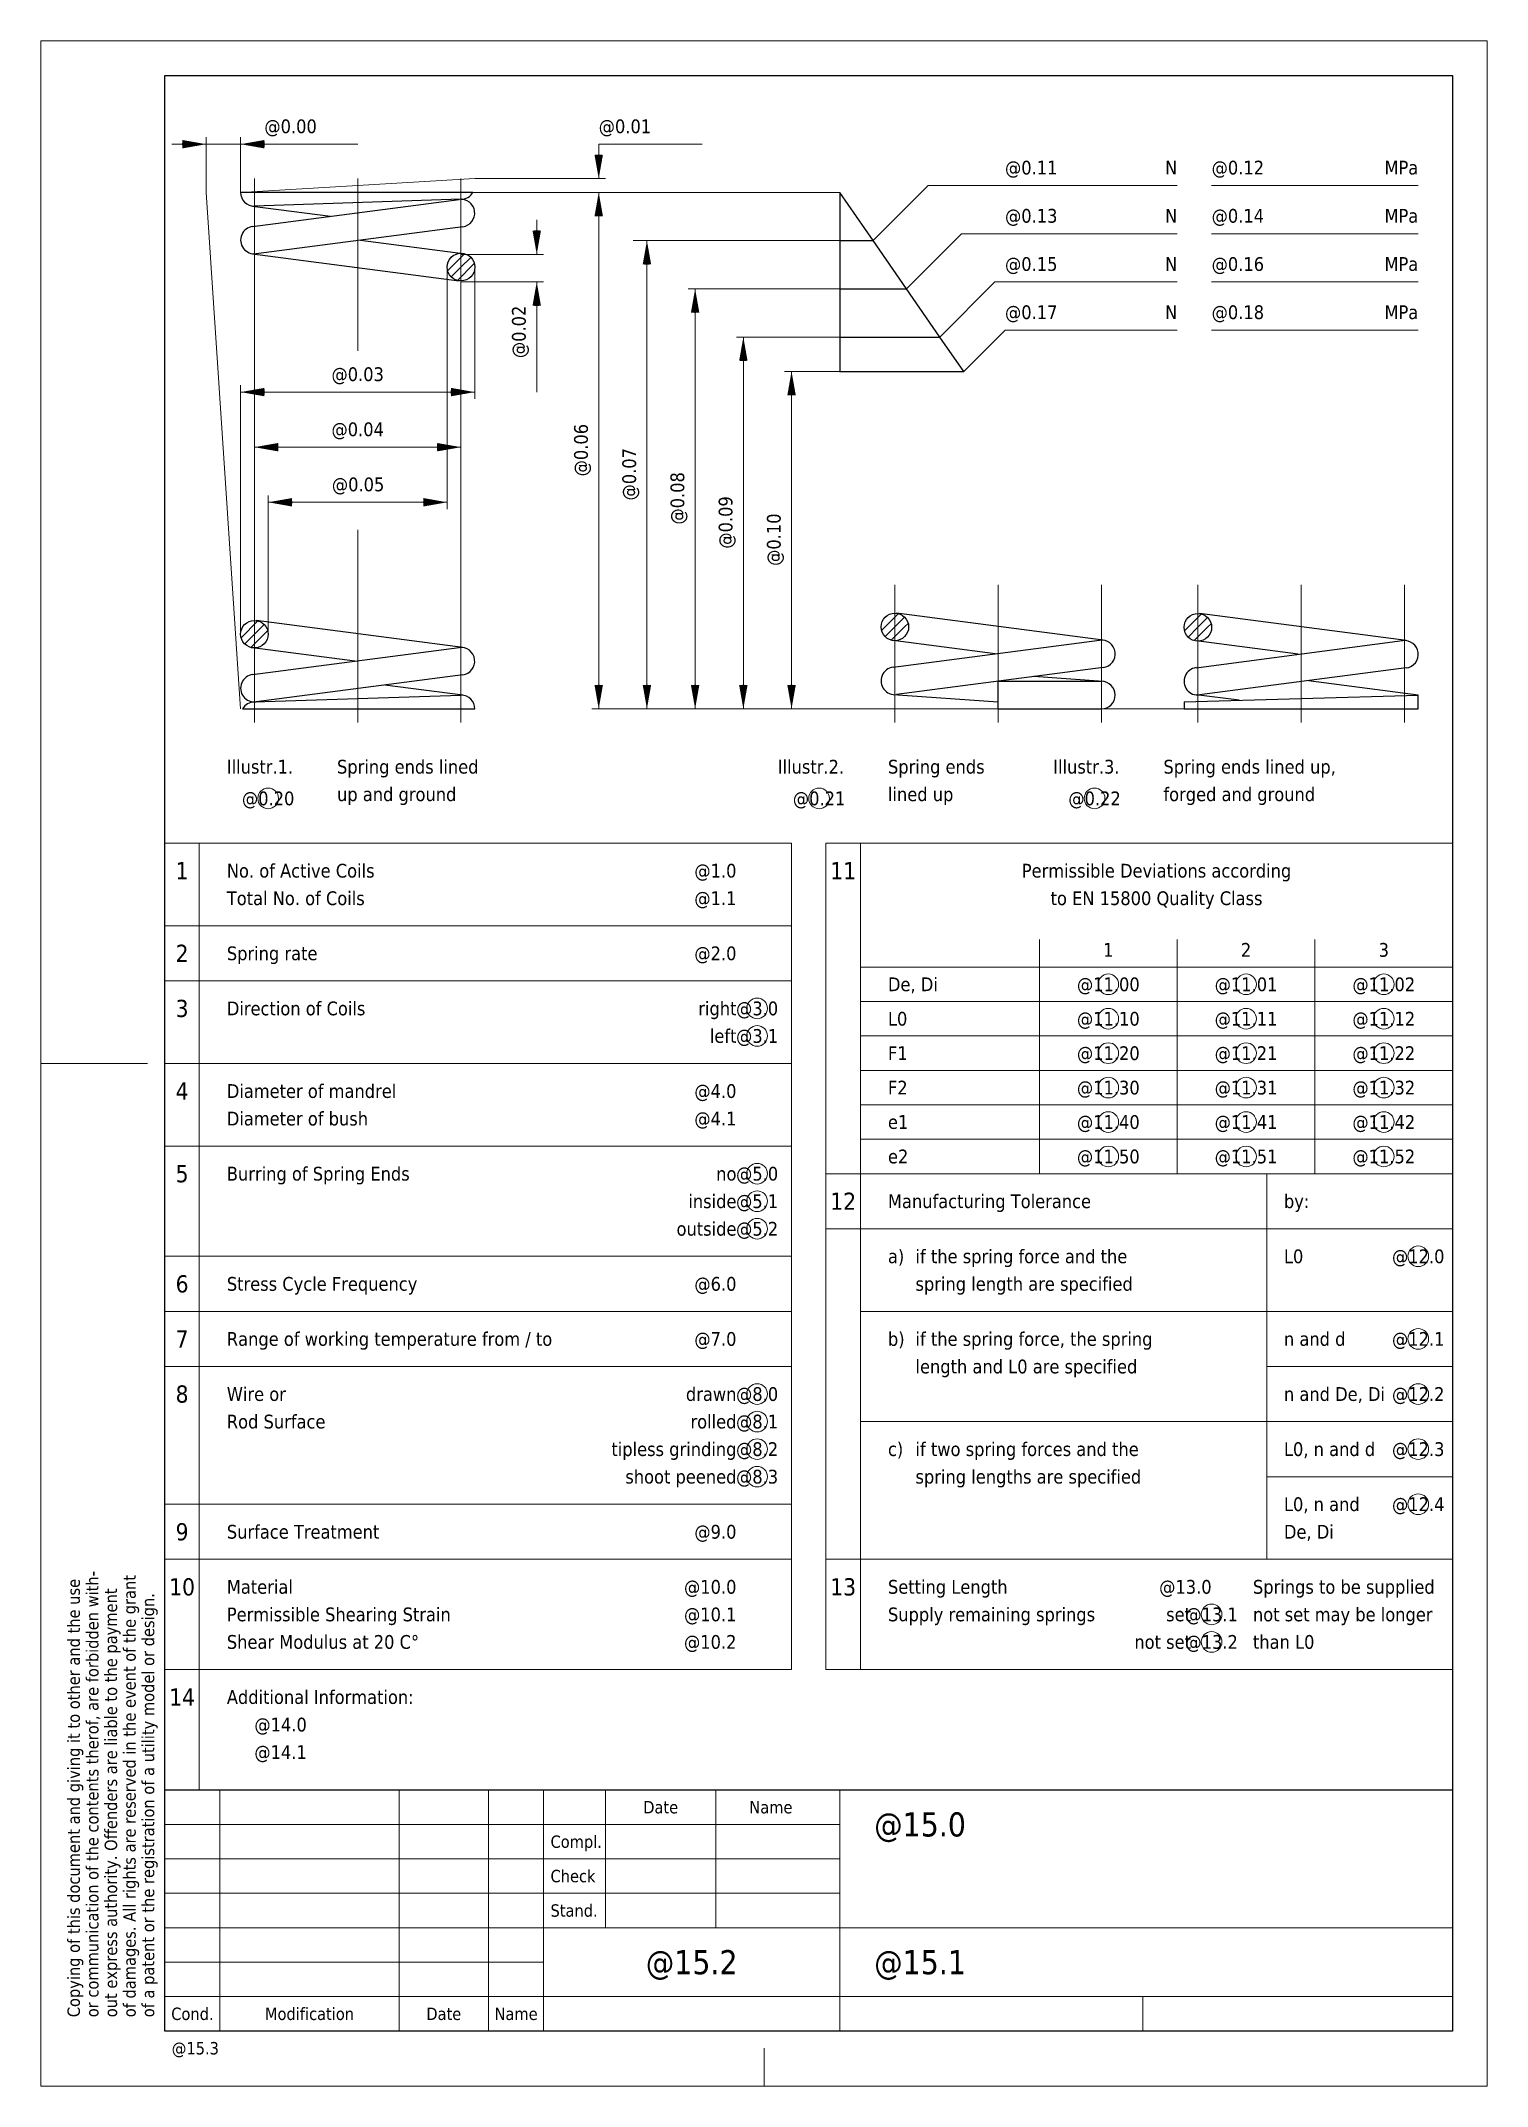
# Model space of a CAD drawing. Header units: millimetres. Extents: x 0 to 210, y 0 to 297.
import ezdxf
from ezdxf.enums import TextEntityAlignment as Align

# ---------------------------------------------------------------- set-up
doc = ezdxf.new("R2010")
doc.units = ezdxf.units.MM
doc.header["$LTSCALE"] = 15
doc.linetypes.add('CENTER2', pattern=[28.575, 19.05, -3.175, 3.175, -3.175])
doc.layers.get('0').update_dxf_attribs({"color": 1, "lineweight": 25, "true_color": 0xff0000})
for name, color, linetype, lineweight, true_color in [('2', 2, 'Continuous', 13, 0xffff00), ('3', 2, 'CENTER2', 9, 0xffff00), ('TEXT-1', 3, 'Continuous', 18, 0x00ff00), ('TEXT-2', 2, 'Continuous', 18, 0xffff00)]:
    doc.layers.add(name, color=color, linetype=linetype, lineweight=lineweight, true_color=true_color)
doc.styles.add('textstyle100', font='')
doc.styles.add('textstyle101', font='')
doc.styles.add('textstyle102', font='')
doc.styles.add('textstyle103', font='')
doc.styles.add('textstyle104', font='')
doc.styles.add('textstyle105', font='')
doc.styles.add('textstyle106', font='')
doc.styles.add('textstyle107', font='')
doc.styles.add('textstyle108', font='')
doc.styles.add('textstyle109', font='')
doc.styles.add('textstyle110', font='')
doc.styles.add('textstyle111', font='')
doc.styles.add('textstyle112', font='')
doc.styles.add('textstyle113', font='')
doc.styles.add('textstyle114', font='')
doc.styles.add('textstyle115', font='')
doc.styles.add('textstyle116', font='')
doc.styles.add('textstyle117', font='')
doc.styles.add('textstyle118', font='')
doc.styles.add('textstyle119', font='')
doc.styles.add('textstyle120', font='')
doc.styles.add('textstyle121', font='')
doc.styles.add('textstyle122', font='')
doc.styles.add('textstyle123', font='')
doc.styles.add('textstyle124', font='')
doc.styles.add('textstyle125', font='')
doc.styles.add('textstyle126', font='')
doc.styles.add('textstyle127', font='')
doc.styles.add('textstyle128', font='')
doc.styles.add('textstyle129', font='')
doc.styles.add('textstyle130', font='')
doc.styles.add('textstyle131', font='')
doc.styles.add('textstyle132', font='')
doc.styles.add('textstyle133', font='')
doc.styles.add('textstyle134', font='')
doc.styles.add('textstyle135', font='')
doc.styles.add('textstyle136', font='')
doc.styles.add('textstyle137', font='')
doc.styles.add('textstyle138', font='')
doc.styles.add('textstyle139', font='')
doc.styles.add('textstyle140', font='')
doc.styles.add('textstyle141', font='')
doc.styles.add('textstyle142', font='')
doc.styles.add('textstyle143', font='')
doc.styles.add('textstyle144', font='')
doc.styles.add('textstyle145', font='')
doc.styles.add('textstyle146', font='')
doc.styles.add('textstyle147', font='')
doc.styles.add('textstyle148', font='')
doc.styles.add('textstyle149', font='')
doc.styles.add('textstyle15', font='tahoma.ttf')
doc.styles.add('textstyle150', font='')
doc.styles.add('textstyle151', font='')
doc.styles.add('textstyle152', font='')
doc.styles.add('textstyle153', font='')
doc.styles.add('textstyle154', font='')
doc.styles.add('textstyle155', font='')
doc.styles.add('textstyle156', font='')
doc.styles.add('textstyle157', font='')
doc.styles.add('textstyle158', font='')
doc.styles.add('textstyle159', font='')
doc.styles.add('textstyle16', font='')
doc.styles.add('textstyle160', font='')
doc.styles.add('textstyle161', font='')
doc.styles.add('textstyle162', font='')
doc.styles.add('textstyle163', font='')
doc.styles.add('textstyle164', font='')
doc.styles.add('textstyle165', font='')
doc.styles.add('textstyle166', font='')
doc.styles.add('textstyle167', font='')
doc.styles.add('textstyle168', font='')
doc.styles.add('textstyle169', font='')
doc.styles.add('textstyle17', font='')
doc.styles.add('textstyle170', font='')
doc.styles.add('textstyle171', font='')
doc.styles.add('textstyle172', font='')
doc.styles.add('textstyle173', font='')
doc.styles.add('textstyle174', font='')
doc.styles.add('textstyle175', font='')
doc.styles.add('textstyle176', font='')
doc.styles.add('textstyle177', font='')
doc.styles.add('textstyle178', font='')
doc.styles.add('textstyle179', font='')
doc.styles.add('textstyle18', font='')
doc.styles.add('textstyle180', font='')
doc.styles.add('textstyle181', font='')
doc.styles.add('textstyle182', font='')
doc.styles.add('textstyle183', font='')
doc.styles.add('textstyle184', font='')
doc.styles.add('textstyle185', font='')
doc.styles.add('textstyle186', font='')
doc.styles.add('textstyle187', font='')
doc.styles.add('textstyle188', font='')
doc.styles.add('textstyle189', font='')
doc.styles.add('textstyle19', font='')
doc.styles.add('textstyle190', font='')
doc.styles.add('textstyle191', font='')
doc.styles.add('textstyle192', font='')
doc.styles.add('textstyle193', font='')
doc.styles.add('textstyle20', font='')
doc.styles.add('textstyle21', font='')
doc.styles.add('textstyle22', font='')
doc.styles.add('textstyle23', font='')
doc.styles.add('textstyle24', font='')
doc.styles.add('textstyle25', font='')
doc.styles.add('textstyle26', font='')
doc.styles.add('textstyle27', font='')
doc.styles.add('textstyle28', font='')
doc.styles.add('textstyle29', font='')
doc.styles.add('textstyle30', font='')
doc.styles.add('textstyle31', font='')
doc.styles.add('textstyle32', font='')
doc.styles.add('textstyle33', font='')
doc.styles.add('textstyle34', font='')
doc.styles.add('textstyle35', font='')
doc.styles.add('textstyle36', font='')
doc.styles.add('textstyle37', font='')
doc.styles.add('textstyle38', font='')
doc.styles.add('textstyle39', font='')
doc.styles.add('textstyle40', font='')
doc.styles.add('textstyle41', font='')
doc.styles.add('textstyle42', font='')
doc.styles.add('textstyle43', font='')
doc.styles.add('textstyle44', font='')
doc.styles.add('textstyle45', font='')
doc.styles.add('textstyle46', font='')
doc.styles.add('textstyle47', font='')
doc.styles.add('textstyle48', font='')
doc.styles.add('textstyle49', font='')
doc.styles.add('textstyle50', font='')
doc.styles.add('textstyle51', font='')
doc.styles.add('textstyle52', font='')
doc.styles.add('textstyle53', font='')
doc.styles.add('textstyle54', font='')
doc.styles.add('textstyle55', font='')
doc.styles.add('textstyle56', font='')
doc.styles.add('textstyle57', font='')
doc.styles.add('textstyle58', font='')
doc.styles.add('textstyle59', font='')
doc.styles.add('textstyle60', font='')
doc.styles.add('textstyle61', font='')
doc.styles.add('textstyle62', font='')
doc.styles.add('textstyle63', font='')
doc.styles.add('textstyle64', font='')
doc.styles.add('textstyle65', font='')
doc.styles.add('textstyle66', font='')
doc.styles.add('textstyle67', font='')
doc.styles.add('textstyle68', font='')
doc.styles.add('textstyle69', font='')
doc.styles.add('textstyle70', font='')
doc.styles.add('textstyle71', font='')
doc.styles.add('textstyle72', font='')
doc.styles.add('textstyle73', font='')
doc.styles.add('textstyle74', font='')
doc.styles.add('textstyle75', font='')
doc.styles.add('textstyle76', font='')
doc.styles.add('textstyle77', font='')
doc.styles.add('textstyle78', font='')
doc.styles.add('textstyle79', font='')
doc.styles.add('textstyle80', font='')
doc.styles.add('textstyle81', font='')
doc.styles.add('textstyle82', font='')
doc.styles.add('textstyle83', font='')
doc.styles.add('textstyle84', font='')
doc.styles.add('textstyle85', font='')
doc.styles.add('textstyle86', font='')
doc.styles.add('textstyle87', font='')
doc.styles.add('textstyle88', font='')
doc.styles.add('textstyle89', font='')
doc.styles.add('textstyle90', font='')
doc.styles.add('textstyle91', font='')
doc.styles.add('textstyle92', font='')
doc.styles.add('textstyle93', font='')
doc.styles.add('textstyle94', font='')
doc.styles.add('textstyle95', font='')
doc.styles.add('textstyle96', font='')
doc.styles.add('textstyle97', font='')
doc.styles.add('textstyle98', font='')
doc.styles.add('textstyle99', font='')
doc.styles.get('textstyle100').set_extended_font_data('Tahoma')
doc.styles.get('textstyle101').set_extended_font_data('Tahoma')
doc.styles.get('textstyle102').set_extended_font_data('Tahoma')
doc.styles.get('textstyle103').set_extended_font_data('Tahoma')
doc.styles.get('textstyle104').set_extended_font_data('Tahoma')
doc.styles.get('textstyle105').set_extended_font_data('Tahoma')
doc.styles.get('textstyle106').set_extended_font_data('Tahoma')
doc.styles.get('textstyle107').set_extended_font_data('Tahoma')
doc.styles.get('textstyle108').set_extended_font_data('Tahoma')
doc.styles.get('textstyle109').set_extended_font_data('Tahoma')
doc.styles.get('textstyle110').set_extended_font_data('Tahoma')
doc.styles.get('textstyle111').set_extended_font_data('Tahoma')
doc.styles.get('textstyle112').set_extended_font_data('Tahoma')
doc.styles.get('textstyle113').set_extended_font_data('Tahoma')
doc.styles.get('textstyle114').set_extended_font_data('Tahoma')
doc.styles.get('textstyle115').set_extended_font_data('Tahoma')
doc.styles.get('textstyle116').set_extended_font_data('Tahoma')
doc.styles.get('textstyle117').set_extended_font_data('Tahoma')
doc.styles.get('textstyle118').set_extended_font_data('Tahoma')
doc.styles.get('textstyle119').set_extended_font_data('Tahoma')
doc.styles.get('textstyle120').set_extended_font_data('Tahoma')
doc.styles.get('textstyle121').set_extended_font_data('Tahoma')
doc.styles.get('textstyle122').set_extended_font_data('Tahoma')
doc.styles.get('textstyle123').set_extended_font_data('Tahoma')
doc.styles.get('textstyle124').set_extended_font_data('Tahoma')
doc.styles.get('textstyle125').set_extended_font_data('Tahoma')
doc.styles.get('textstyle126').set_extended_font_data('Tahoma')
doc.styles.get('textstyle127').set_extended_font_data('Tahoma')
doc.styles.get('textstyle128').set_extended_font_data('Tahoma')
doc.styles.get('textstyle129').set_extended_font_data('Tahoma')
doc.styles.get('textstyle130').set_extended_font_data('Tahoma')
doc.styles.get('textstyle131').set_extended_font_data('Tahoma')
doc.styles.get('textstyle132').set_extended_font_data('Tahoma')
doc.styles.get('textstyle133').set_extended_font_data('Tahoma')
doc.styles.get('textstyle134').set_extended_font_data('Tahoma')
doc.styles.get('textstyle135').set_extended_font_data('Tahoma')
doc.styles.get('textstyle136').set_extended_font_data('Tahoma')
doc.styles.get('textstyle137').set_extended_font_data('Tahoma')
doc.styles.get('textstyle138').set_extended_font_data('Tahoma')
doc.styles.get('textstyle139').set_extended_font_data('Tahoma')
doc.styles.get('textstyle140').set_extended_font_data('Tahoma')
doc.styles.get('textstyle141').set_extended_font_data('Tahoma')
doc.styles.get('textstyle142').set_extended_font_data('Tahoma')
doc.styles.get('textstyle143').set_extended_font_data('Tahoma')
doc.styles.get('textstyle144').set_extended_font_data('Tahoma')
doc.styles.get('textstyle145').set_extended_font_data('Tahoma')
doc.styles.get('textstyle146').set_extended_font_data('Tahoma')
doc.styles.get('textstyle147').set_extended_font_data('Tahoma')
doc.styles.get('textstyle148').set_extended_font_data('Tahoma')
doc.styles.get('textstyle149').set_extended_font_data('Tahoma')
doc.styles.get('textstyle150').set_extended_font_data('Tahoma')
doc.styles.get('textstyle151').set_extended_font_data('Tahoma')
doc.styles.get('textstyle152').set_extended_font_data('Tahoma')
doc.styles.get('textstyle153').set_extended_font_data('Tahoma')
doc.styles.get('textstyle154').set_extended_font_data('Tahoma')
doc.styles.get('textstyle155').set_extended_font_data('Tahoma')
doc.styles.get('textstyle156').set_extended_font_data('Tahoma')
doc.styles.get('textstyle157').set_extended_font_data('Tahoma')
doc.styles.get('textstyle158').set_extended_font_data('Tahoma')
doc.styles.get('textstyle159').set_extended_font_data('Tahoma')
doc.styles.get('textstyle16').set_extended_font_data('Tahoma')
doc.styles.get('textstyle160').set_extended_font_data('Tahoma')
doc.styles.get('textstyle161').set_extended_font_data('Tahoma')
doc.styles.get('textstyle162').set_extended_font_data('Tahoma')
doc.styles.get('textstyle163').set_extended_font_data('Tahoma')
doc.styles.get('textstyle164').set_extended_font_data('Tahoma')
doc.styles.get('textstyle165').set_extended_font_data('Tahoma')
doc.styles.get('textstyle166').set_extended_font_data('Tahoma')
doc.styles.get('textstyle167').set_extended_font_data('Tahoma')
doc.styles.get('textstyle168').set_extended_font_data('Tahoma')
doc.styles.get('textstyle169').set_extended_font_data('Tahoma')
doc.styles.get('textstyle17').set_extended_font_data('Tahoma')
doc.styles.get('textstyle170').set_extended_font_data('Tahoma')
doc.styles.get('textstyle171').set_extended_font_data('Tahoma')
doc.styles.get('textstyle172').set_extended_font_data('Tahoma')
doc.styles.get('textstyle173').set_extended_font_data('Tahoma')
doc.styles.get('textstyle174').set_extended_font_data('Tahoma')
doc.styles.get('textstyle175').set_extended_font_data('Tahoma')
doc.styles.get('textstyle176').set_extended_font_data('Tahoma')
doc.styles.get('textstyle177').set_extended_font_data('Tahoma')
doc.styles.get('textstyle178').set_extended_font_data('Tahoma')
doc.styles.get('textstyle179').set_extended_font_data('Tahoma')
doc.styles.get('textstyle18').set_extended_font_data('Tahoma')
doc.styles.get('textstyle180').set_extended_font_data('Tahoma')
doc.styles.get('textstyle181').set_extended_font_data('Tahoma')
doc.styles.get('textstyle182').set_extended_font_data('Tahoma')
doc.styles.get('textstyle183').set_extended_font_data('Tahoma')
doc.styles.get('textstyle184').set_extended_font_data('Tahoma')
doc.styles.get('textstyle185').set_extended_font_data('Tahoma')
doc.styles.get('textstyle186').set_extended_font_data('Tahoma')
doc.styles.get('textstyle187').set_extended_font_data('Tahoma')
doc.styles.get('textstyle188').set_extended_font_data('Tahoma')
doc.styles.get('textstyle189').set_extended_font_data('Tahoma')
doc.styles.get('textstyle19').set_extended_font_data('Tahoma')
doc.styles.get('textstyle190').set_extended_font_data('Tahoma')
doc.styles.get('textstyle191').set_extended_font_data('Tahoma')
doc.styles.get('textstyle192').set_extended_font_data('Tahoma')
doc.styles.get('textstyle193').set_extended_font_data('Tahoma')
doc.styles.get('textstyle20').set_extended_font_data('Tahoma')
doc.styles.get('textstyle21').set_extended_font_data('Tahoma')
doc.styles.get('textstyle22').set_extended_font_data('Tahoma')
doc.styles.get('textstyle23').set_extended_font_data('Tahoma')
doc.styles.get('textstyle24').set_extended_font_data('Tahoma')
doc.styles.get('textstyle25').set_extended_font_data('Tahoma')
doc.styles.get('textstyle26').set_extended_font_data('Tahoma')
doc.styles.get('textstyle27').set_extended_font_data('Tahoma')
doc.styles.get('textstyle28').set_extended_font_data('Tahoma')
doc.styles.get('textstyle29').set_extended_font_data('Tahoma')
doc.styles.get('textstyle30').set_extended_font_data('Tahoma')
doc.styles.get('textstyle31').set_extended_font_data('Tahoma')
doc.styles.get('textstyle32').set_extended_font_data('Tahoma')
doc.styles.get('textstyle33').set_extended_font_data('Tahoma')
doc.styles.get('textstyle34').set_extended_font_data('Tahoma')
doc.styles.get('textstyle35').set_extended_font_data('Tahoma')
doc.styles.get('textstyle36').set_extended_font_data('Tahoma')
doc.styles.get('textstyle37').set_extended_font_data('Tahoma')
doc.styles.get('textstyle38').set_extended_font_data('Tahoma')
doc.styles.get('textstyle39').set_extended_font_data('Tahoma')
doc.styles.get('textstyle40').set_extended_font_data('Tahoma')
doc.styles.get('textstyle41').set_extended_font_data('Tahoma')
doc.styles.get('textstyle42').set_extended_font_data('Tahoma')
doc.styles.get('textstyle43').set_extended_font_data('Tahoma')
doc.styles.get('textstyle44').set_extended_font_data('Tahoma')
doc.styles.get('textstyle45').set_extended_font_data('Tahoma')
doc.styles.get('textstyle46').set_extended_font_data('Tahoma')
doc.styles.get('textstyle47').set_extended_font_data('Tahoma')
doc.styles.get('textstyle48').set_extended_font_data('Tahoma')
doc.styles.get('textstyle49').set_extended_font_data('Tahoma')
doc.styles.get('textstyle50').set_extended_font_data('Tahoma')
doc.styles.get('textstyle51').set_extended_font_data('Tahoma')
doc.styles.get('textstyle52').set_extended_font_data('Tahoma')
doc.styles.get('textstyle53').set_extended_font_data('Tahoma')
doc.styles.get('textstyle54').set_extended_font_data('Tahoma')
doc.styles.get('textstyle55').set_extended_font_data('Tahoma')
doc.styles.get('textstyle56').set_extended_font_data('Tahoma')
doc.styles.get('textstyle57').set_extended_font_data('Tahoma')
doc.styles.get('textstyle58').set_extended_font_data('Tahoma')
doc.styles.get('textstyle59').set_extended_font_data('Tahoma')
doc.styles.get('textstyle60').set_extended_font_data('Tahoma')
doc.styles.get('textstyle61').set_extended_font_data('Tahoma')
doc.styles.get('textstyle62').set_extended_font_data('Tahoma')
doc.styles.get('textstyle63').set_extended_font_data('Tahoma')
doc.styles.get('textstyle64').set_extended_font_data('Tahoma')
doc.styles.get('textstyle65').set_extended_font_data('Tahoma')
doc.styles.get('textstyle66').set_extended_font_data('Tahoma')
doc.styles.get('textstyle67').set_extended_font_data('Tahoma')
doc.styles.get('textstyle68').set_extended_font_data('Tahoma')
doc.styles.get('textstyle69').set_extended_font_data('Tahoma')
doc.styles.get('textstyle70').set_extended_font_data('Tahoma')
doc.styles.get('textstyle71').set_extended_font_data('Tahoma')
doc.styles.get('textstyle72').set_extended_font_data('Tahoma')
doc.styles.get('textstyle73').set_extended_font_data('Tahoma')
doc.styles.get('textstyle74').set_extended_font_data('Tahoma')
doc.styles.get('textstyle75').set_extended_font_data('Tahoma')
doc.styles.get('textstyle76').set_extended_font_data('Tahoma')
doc.styles.get('textstyle77').set_extended_font_data('Tahoma')
doc.styles.get('textstyle78').set_extended_font_data('Tahoma')
doc.styles.get('textstyle79').set_extended_font_data('Tahoma')
doc.styles.get('textstyle80').set_extended_font_data('Tahoma')
doc.styles.get('textstyle81').set_extended_font_data('Tahoma')
doc.styles.get('textstyle82').set_extended_font_data('Tahoma')
doc.styles.get('textstyle83').set_extended_font_data('Tahoma')
doc.styles.get('textstyle84').set_extended_font_data('Tahoma')
doc.styles.get('textstyle85').set_extended_font_data('Tahoma')
doc.styles.get('textstyle86').set_extended_font_data('Tahoma')
doc.styles.get('textstyle87').set_extended_font_data('Tahoma')
doc.styles.get('textstyle88').set_extended_font_data('Tahoma')
doc.styles.get('textstyle89').set_extended_font_data('Tahoma')
doc.styles.get('textstyle90').set_extended_font_data('Tahoma')
doc.styles.get('textstyle91').set_extended_font_data('Tahoma')
doc.styles.get('textstyle92').set_extended_font_data('Tahoma')
doc.styles.get('textstyle93').set_extended_font_data('Tahoma')
doc.styles.get('textstyle94').set_extended_font_data('Tahoma')
doc.styles.get('textstyle95').set_extended_font_data('Tahoma')
doc.styles.get('textstyle96').set_extended_font_data('Tahoma')
doc.styles.get('textstyle97').set_extended_font_data('Tahoma')
doc.styles.get('textstyle98').set_extended_font_data('Tahoma')
doc.styles.get('textstyle99').set_extended_font_data('Tahoma')

msp = doc.modelspace()

# ---------------------------------------------------------------- texts
at = {"layer": 'TEXT-1'}
for s, style, p in [('@0.00', 'textstyle100', (32.45, 283)), ('@0.01', 'textstyle101', (81, 283)), ('@0.11', 'textstyle105', (140, 277)), ('@0.12', 'textstyle117', (170, 277)), ('@0.13', 'textstyle104', (140, 270)), ('@0.14', 'textstyle116', (170, 270)), ('@0.15', 'textstyle103', (140, 263)), ('@0.16', 'textstyle115', (170, 263)), ('@0.17', 'textstyle102', (140, 256)), ('@0.18', 'textstyle114', (170, 256))]:
    msp.add_text(s, height=2, dxfattribs=dict(at, style=style)).set_placement(p, align=Align.BOTTOM_LEFT)
for s, style, p in [('N', 'textstyle106', (165, 277)), ('MPa', 'textstyle110', (200, 277)), ('N', 'textstyle107', (165, 270)), ('MPa', 'textstyle111', (200, 270)), ('N', 'textstyle108', (165, 263)), ('MPa', 'textstyle112', (200, 263)), ('N', 'textstyle109', (165, 256)), ('MPa', 'textstyle113', (200, 256))]:
    msp.add_text(s, height=2, dxfattribs=dict(at, style=style)).set_placement(p, align=Align.BOTTOM_RIGHT)
at = {"layer": 'TEXT-1', "style": 'textstyle96'}
msp.add_text('@0.02', height=2, rotation=90, dxfattribs=at).set_placement((71, 258.55), align=Align.BOTTOM_RIGHT)
at = {"layer": 'TEXT-1'}
for s, style, p in [('@0.03', 'textstyle97', (46, 247)), ('@0.04', 'textstyle98', (46, 239)), ('@0.05', 'textstyle99', (46.06, 231))]:
    msp.add_text(s, height=2, dxfattribs=dict(at, style=style)).set_placement(p, align=Align.BOTTOM_CENTER)
for s, style, p in [('@0.06', 'textstyle122', (80.02, 237.57)), ('@0.07', 'textstyle118', (87.02, 234.07)), ('@0.08', 'textstyle119', (94.02, 230.57)), ('@0.09', 'textstyle120', (101.02, 227.07)), ('@0.10', 'textstyle121', (108.02, 224.57))]:
    msp.add_text(s, height=2, rotation=90, dxfattribs=dict(at, style=style)).set_placement(p, align=Align.BOTTOM_CENTER)
for s, height, style, p in [('@0.20', 2, 'textstyle138', (33, 187)), ('@0.21', 2, 'textstyle157', (113, 187)), ('@0.22', 2, 'textstyle158', (153, 187)), ('1', 2.5, 'textstyle177', (20.5, 176.5)), ('11', 2.5, 'textstyle186', (116.5, 176.5)), ('2', 2.5, 'textstyle176', (20.5, 164.5)), ('@11.00', 2, 'textstyle139', (155, 160)), ('@11.01', 2, 'textstyle140', (175, 160)), ('@11.02', 2, 'textstyle141', (195, 160)), ('3', 2.5, 'textstyle178', (20.5, 156.5)), ('@3.0', 2, 'textstyle168', (104, 156.5)), ('@11.10', 2, 'textstyle142', (155, 155)), ('@11.11', 2, 'textstyle143', (175, 155)), ('@11.12', 2, 'textstyle144', (195, 155)), ('@3.1', 2, 'textstyle167', (104, 152.5)), ('@11.20', 2, 'textstyle145', (155, 150)), ('@11.21', 2, 'textstyle146', (175, 150)), ('@11.22', 2, 'textstyle147', (195, 150)), ('4', 2.5, 'textstyle180', (20.5, 144.5)), ('@11.30', 2, 'textstyle148', (155, 145)), ('@11.31', 2, 'textstyle149', (175, 145)), ('@11.32', 2, 'textstyle150', (195, 145)), ('@11.40', 2, 'textstyle151', (155, 140)), ('@11.41', 2, 'textstyle152', (175, 140)), ('@11.42', 2, 'textstyle153', (195, 140)), ('5', 2.5, 'textstyle179', (20.5, 132.5)), ('@11.50', 2, 'textstyle154', (155, 135)), ('@11.51', 2, 'textstyle155', (175, 135)), ('@11.52', 2, 'textstyle156', (195, 135)), ('@5.0', 2, 'textstyle169', (104, 132.5)), ('@5.1', 2, 'textstyle170', (104, 128.5)), ('12', 2.5, 'textstyle187', (116.5, 128.5)), ('@5.2', 2, 'textstyle171', (104, 124.5)), ('@12.0', 2, 'textstyle159', (200, 120.5)), ('6', 2.5, 'textstyle181', (20.5, 116.5)), ('7', 2.5, 'textstyle182', (20.5, 108.5)), ('@12.1', 2, 'textstyle160', (200, 108.5)), ('8', 2.5, 'textstyle183', (20.5, 100.5)), ('@8.0', 2, 'textstyle172', (104, 100.5)), ('@12.2', 2, 'textstyle161', (200, 100.5)), ('@8.1', 2, 'textstyle173', (104, 96.5)), ('@8.2', 2, 'textstyle174', (104, 92.5)), ('@12.3', 2, 'textstyle162', (200, 92.5)), ('@8.3', 2, 'textstyle175', (104, 88.5)), ('@12.4', 2, 'textstyle163', (200, 84.5)), ('9', 2.5, 'textstyle184', (20.5, 80.5)), ('10', 2.5, 'textstyle185', (20.5, 72.5)), ('13', 2.5, 'textstyle188', (116.5, 72.5)), ('@13.1', 2, 'textstyle164', (170, 68.5)), ('@13.2', 2, 'textstyle166', (170, 64.5)), ('14', 2.5, 'textstyle189', (20.5, 56.5)), ('Date', 1.8, 'textstyle128', (90, 40.5)), ('Name', 1.8, 'textstyle129', (106, 40.5)), ('@15.2', 3.5, 'textstyle40', (94.5, 18)), ('Cond.', 1.8, 'textstyle123', (22, 10.5)), ('Modification', 1.8, 'textstyle125', (39, 10.5)), ('Date', 1.8, 'textstyle126', (58.5, 10.5)), ('Name', 1.8, 'textstyle127', (69, 10.5))]:
    msp.add_text(s, height=height, dxfattribs=dict(at, style=style)).set_placement(p, align=Align.MIDDLE_CENTER)
for s, style, p in [('@1.0', 'textstyle25', (101, 176.5)), ('@1.1', 'textstyle26', (101, 172.5)), ('@2.0', 'textstyle33', (101, 164.5)), ('@4.0', 'textstyle27', (101, 144.5)), ('@4.1', 'textstyle34', (101, 140.5)), ('@6.0', 'textstyle28', (101, 116.5)), ('@7.0', 'textstyle29', (101, 108.5)), ('@9.0', 'textstyle30', (101, 80.5)), ('@10.0', 'textstyle35', (101, 72.5)), ('@13.0', 'textstyle165', (170, 72.5)), ('@10.1', 'textstyle31', (101, 68.5)), ('@10.2', 'textstyle32', (101, 64.5))]:
    msp.add_text(s, height=2, dxfattribs=dict(at, style=style)).set_placement(p, align=Align.MIDDLE_RIGHT)
for s, style, p in [('or communication of the contents therof, are forbidden with-', 'textstyle134', (8.9, 10)), ('Copying of this document and giving it to other and the use', 'textstyle133', (6.2, 10)), ('out express authority. Offenders are liable to the payment', 'textstyle135', (11.6, 10)), ('of damages. All rights are reserved in the event of the grant', 'textstyle136', (14.3, 10)), ('of a patent or the registration of a utility model or design.', 'textstyle137', (17, 10))]:
    msp.add_text(s, height=1.8, rotation=90, dxfattribs=dict(at, style=style)).set_placement(p, align=Align.BOTTOM_LEFT)
for s, height, style, p in [('@14.0', 2, 'textstyle36', (31, 52.5)), ('@14.1', 2, 'textstyle37', (31, 48.5)), ('Compl.', 1.8, 'textstyle130', (74, 35.5)), ('Check', 1.8, 'textstyle131', (74, 30.5)), ('Stand.', 1.8, 'textstyle132', (74, 25.5)), ('@15.1', 3.5, 'textstyle39', (121, 18)), ('@15.3', 1.8, 'textstyle124', (19, 5.5))]:
    msp.add_text(s, height=height, dxfattribs=dict(at, style=style)).set_placement(p, align=Align.MIDDLE_LEFT)
at = {"layer": 'TEXT-1', "ltscale": 3, "style": 'textstyle38'}
msp.add_text('@15.0', height=3.5, dxfattribs=at).set_placement((121, 38), align=Align.MIDDLE_LEFT)
at = {"layer": 'TEXT-2'}
for s, style, p in [('Illustr.1.', 'textstyle15', (27, 190)), ('Spring ends lined', 'textstyle16', (43, 190)), ('Illustr.2.', 'textstyle18', (107, 190)), ('Spring ends', 'textstyle19', (123, 190)), ('Illustr.3.', 'textstyle21', (147, 190)), ('Spring ends lined up, ', 'textstyle22', (163, 190)), ('up and ground', 'textstyle17', (43, 186)), ('lined up', 'textstyle20', (123, 186)), ('forged and ground', 'textstyle23', (163, 186))]:
    msp.add_text(s, height=2, dxfattribs=dict(at, style=style)).set_placement(p, align=Align.BOTTOM_LEFT)
for s, style, p in [('No. of Active Coils', 'textstyle24', (27, 176.5)), ('Total No. of Coils', 'textstyle41', (27, 172.5)), ('Spring rate', 'textstyle61', (27, 164.5)), ('De, Di', 'textstyle66', (123, 160)), ('Direction of Coils', 'textstyle42', (27, 156.5)), ('L0', 'textstyle67', (123, 155)), ('F1', 'textstyle68', (123, 150)), ('Diameter of mandrel', 'textstyle49', (27, 144.5)), ('F2', 'textstyle69', (123, 145)), ('Diameter of bush', 'textstyle62', (27, 140.5)), ('e1', 'textstyle70', (123, 140)), ('e2', 'textstyle71', (123, 135)), ('Burring of Spring Ends', 'textstyle45', (27, 132.5)), ('Manufacturing Tolerance', 'textstyle72', (123, 128.5)), ('by:', 'textstyle73', (180.5, 128.5)), ('a)', 'textstyle74', (123, 120.5)), ('if the spring force and the', 'textstyle75', (127, 120.5)), ('L0', 'textstyle83', (180.5, 120.5)), ('Stress Cycle Frequency', 'textstyle50', (27, 116.5)), ('spring length are specified', 'textstyle76', (127, 116.5)), ('Range of working temperature from / to', 'textstyle51', (27, 108.5)), ('b)', 'textstyle77', (123, 108.5)), ('if the spring force, the spring', 'textstyle78', (127, 108.5)), ('n and d', 'textstyle84', (180.5, 108.5)), ('length and L0 are specified', 'textstyle79', (127, 104.5)), ('Wire or', 'textstyle52', (27, 100.5)), ('n and De, Di', 'textstyle85', (180.5, 100.5)), ('Rod Surface', 'textstyle54', (27, 96.5)), ('c)', 'textstyle81', (123, 92.5)), ('if two spring forces and the', 'textstyle80', (127, 92.5)), ('L0, n and d', 'textstyle86', (180.5, 92.5)), ('spring lengths are specified', 'textstyle82', (127, 88.5)), ('L0, n and', 'textstyle87', (180.5, 84.5)), ('Surface Treatment', 'textstyle58', (27, 80.5)), ('De, Di', 'textstyle88', (180.5, 80.5)), ('Material', 'textstyle193', (27, 72.5)), ('Setting Length', 'textstyle89', (123, 72.5)), ('Springs to be supplied', 'textstyle93', (176, 72.5)), ('Permissible Shearing Strain', 'textstyle59', (27, 68.5)), ('Supply remaining springs', 'textstyle90', (123, 68.5)), ('not set may be longer', 'textstyle94', (176, 68.5)), ('Shear Modulus at 20 C%%d', 'textstyle60', (27, 64.5)), ('than L0', 'textstyle95', (176, 64.5)), ('Additional Information:', 'textstyle63', (27, 56.5))]:
    msp.add_text(s, height=2, dxfattribs=dict(at, style=style)).set_placement(p, align=Align.MIDDLE_LEFT)
for s, style, p in [('Permissible Deviations according', 'textstyle64', (162, 176.5)), ('to EN 15800 Quality Class', 'textstyle65', (162, 172.5)), ('1', 'textstyle190', (155, 165)), ('2', 'textstyle191', (175, 165)), ('3', 'textstyle192', (195, 165))]:
    msp.add_text(s, height=2, dxfattribs=dict(at, style=style)).set_placement(p, align=Align.MIDDLE_CENTER)
for s, style, p in [('right', 'textstyle43', (101, 156.5)), ('left', 'textstyle44', (101, 152.5)), ('no', 'textstyle46', (101, 132.5)), ('inside', 'textstyle47', (101, 128.5)), ('outside', 'textstyle48', (101, 124.5)), ('drawn', 'textstyle53', (101, 100.5)), ('rolled', 'textstyle55', (101, 96.5)), ('tipless grinding', 'textstyle56', (101, 92.5)), ('shoot peened', 'textstyle57', (101, 88.5)), ('set', 'textstyle91', (167, 68.5)), ('not set', 'textstyle92', (167, 64.5))]:
    msp.add_text(s, height=2, dxfattribs=dict(at, style=style)).set_placement(p, align=Align.MIDDLE_RIGHT)

# ---------------------------------------------------------------- linework, layer by layer
for p, q in [((18, 43), (18, 292)), ((18, 292), (205, 292)), ((205, 292), (205, 43)), ((62.73, 275), (29, 275)), ((30.74, 270.06), (60.74, 273.98)), ((61, 274), (31, 273)), ((120.85, 268), (116, 275)), ((116, 275), (116, 268)), ((30.74, 273.02), (42.05, 271.54)), ((61.26, 270.02), (31.26, 266.09)), ((46.43, 268.08), (61.26, 266.14)), ((116, 268), (116, 261)), ((116, 268), (120.85, 268)), ((125.69, 261), (120.85, 268)), ((30.74, 266.09), (60.74, 262.17)), ((116, 261), (116, 254)), ((116, 261), (125.7, 261)), ((130.54, 254), (125.69, 261)), ((116, 254), (116, 249)), ((116, 254), (130.54, 254)), ((134, 249), (130.54, 254)), ((116, 249), (134, 249)), ((154.26, 209.96), (124.26, 213.88)), ((61.26, 208.91), (31.26, 212.83)), ((198.26, 209.91), (168.26, 213.83)), ((30.74, 204.98), (60.74, 208.91)), ((45.57, 206.92), (30.74, 208.86)), ((123.74, 206.04), (153.74, 209.96)), ((138.57, 207.98), (123.74, 209.92)), ((167.74, 205.98), (197.74, 209.91)), ((182.57, 207.92), (167.74, 209.86)), ((61.26, 204.94), (31.26, 201.02)), ((154.26, 205.99), (124.26, 202.07)), ((198.26, 205.94), (168.26, 202.02)), ((31, 201), (61, 202)), ((61.26, 201.98), (49.95, 203.46)), ((123.74, 202.07), (139, 201.03)), ((139, 200), (139, 204)), ((139, 204), (154, 204)), ((154.26, 203.98), (144.16, 204.68)), ((166, 201), (200, 202)), ((174.01, 201.24), (167.74, 202.02)), ((200, 202), (184.07, 204.08)), ((200, 200), (200, 202)), ((29.27, 200), (63, 200)), ((139, 200), (154, 200)), ((166, 201), (166, 200)), ((166, 200), (200, 200)), ((205, 46), (205, 8)), ((18, 8), (18, 43)), ((18, 43), (205, 43)), ((205, 8), (18, 8))]:
    msp.add_line(p, q)
for centre in [(61, 264.16), (124, 211.9), (168, 211.84), (31, 210.84)]:
    msp.add_circle(centre, 2)
for centre, start, end in [((31, 275), 180, 270), ((61, 272), 277.4485, 97.4485), ((61, 276), 270, 330), ((31, 268.08), 97.4485, 277.4485), ((61, 206.92), 277.4485, 97.4485), ((154, 207.98), 277.4485, 97.4485), ((198, 207.92), 277.4485, 97.4485), ((31, 203), 97.4485, 277.4485), ((124, 204.06), 97.4485, 277.4485), ((168, 204), 97.4485, 277.4485), ((61, 200), 0, 90), ((154, 202), 270, 90), ((31, 199), 90, 150)]:
    msp.add_arc(centre, 2, start, end)
at = {"layer": '2'}
for p, q in [((0, 0), (0, 297)), ((0, 297), (210, 297)), ((210, 297), (210, 0)), ((24, 275), (24, 283)), ((29, 275), (29, 283)), ((24, 282), (19, 282)), ((29, 282), (20.5, 282)), ((29, 282), (46, 282)), ((29, 282), (32.5, 282)), ((81, 277), (81, 282)), ((81, 282), (96, 282)), ((81, 277), (81, 280.5)), ((29, 275), (63, 277)), ((63, 277), (82, 277)), ((29, 200), (24, 275)), ((62.73, 275), (116, 275)), ((81, 200), (81, 275)), ((120.85, 268), (128.85, 276)), ((128.85, 276), (165, 276)), ((170, 276), (200, 276)), ((72, 266), (72, 271)), ((72, 266), (72, 269.5)), ((86, 268), (116, 268)), ((88, 200), (88, 268)), ((125.69, 261), (133.69, 269)), ((133.69, 269), (165, 269)), ((170, 269), (200, 269)), ((61.52, 266.09), (59.59, 264.16)), ((62.93, 264.67), (60.48, 262.22)), ((61, 266), (73, 266)), ((62.41, 265.57), (61, 264.16)), ((59, 264), (59, 229)), ((59.59, 264.16), (59.07, 263.64)), ((61, 264.16), (59.59, 262.74)), ((61, 262), (73, 262)), ((63, 264), (63, 245)), ((72, 262), (72, 246)), ((72, 262), (72, 258.5)), ((130.54, 254), (138.54, 262)), ((138.54, 262), (165, 262)), ((170, 262), (200, 262)), ((94, 261), (116, 261)), ((95, 200), (95, 261)), ((101, 254), (116, 254)), ((102, 200), (102, 254)), ((134, 249), (140, 255)), ((140, 255), (165, 255)), ((170, 255), (200, 255)), ((29, 211), (29, 247)), ((108, 249), (116, 249)), ((109, 200), (109, 249)), ((29, 246), (63, 246)), ((29, 246), (32.5, 246)), ((63, 246), (59.5, 246)), ((31, 238), (61, 238)), ((31, 238), (34.5, 238)), ((61, 238), (57.5, 238)), ((33, 211), (33, 231)), ((33, 230), (59, 230)), ((33, 230), (36.5, 230)), ((59, 230), (55.5, 230)), ((29.07, 210.33), (31.52, 212.78)), ((31, 210.84), (32.41, 212.26)), ((32.41, 210.84), (32.93, 211.36)), ((122.07, 211.38), (124.52, 213.83)), ((122.59, 210.49), (124, 211.9)), ((123.48, 209.97), (125.41, 211.9)), ((124, 211.9), (125.41, 213.31)), ((125.41, 211.9), (125.93, 212.42)), ((166.07, 211.33), (168.52, 213.78)), ((166.59, 210.43), (168, 211.84)), ((167.48, 209.91), (169.41, 211.84)), ((168, 211.84), (169.41, 213.26)), ((169.41, 211.84), (169.93, 212.36)), ((29.59, 209.43), (31, 210.84)), ((30.48, 208.91), (32.41, 210.84)), ((88, 200), (88, 203.5)), ((80, 200), (139, 200)), ((154, 200), (166, 200)), ((18, 180.5), (23, 180.5)), ((23, 180.5), (109, 180.5)), ((23, 168.5), (23, 180.5)), ((109, 168.5), (109, 180.5)), ((114, 180.5), (119, 180.5)), ((114, 132.5), (114, 180.5)), ((119, 180.5), (205, 180.5)), ((119, 162.5), (119, 180.5)), ((18, 168.5), (23, 168.5)), ((23, 160.5), (23, 168.5)), ((23, 168.5), (109, 168.5)), ((109, 160.5), (109, 168.5)), ((145, 162.5), (145, 166.5)), ((165, 162.5), (165, 166.5)), ((185, 162.5), (185, 166.5)), ((18, 160.5), (23, 160.5)), ((23, 148.5), (23, 160.5)), ((23, 160.5), (109, 160.5)), ((109, 148.5), (109, 160.5)), ((119, 162.5), (123, 162.5)), ((119, 157.5), (119, 162.5)), ((123, 162.5), (142, 162.5)), ((142, 162.5), (163, 162.5)), ((145, 157.5), (145, 162.5)), ((163, 162.5), (184, 162.5)), ((165, 157.5), (165, 162.5)), ((184, 162.5), (205, 162.5)), ((185, 157.5), (185, 162.5)), ((119, 152.5), (119, 157.5)), ((119, 157.5), (123, 157.5)), ((123, 157.5), (142, 157.5)), ((142, 157.5), (163, 157.5)), ((145, 152.5), (145, 157.5)), ((163, 157.5), (184, 157.5)), ((165, 152.5), (165, 157.5)), ((184, 157.5), (205, 157.5)), ((185, 152.5), (185, 157.5)), ((119, 147.5), (119, 152.5)), ((119, 152.5), (123, 152.5)), ((123, 152.5), (142, 152.5)), ((142, 152.5), (163, 152.5)), ((145, 147.5), (145, 152.5)), ((163, 152.5), (184, 152.5)), ((165, 147.5), (165, 152.5)), ((184, 152.5), (205, 152.5)), ((185, 147.5), (185, 152.5)), ((0, 148.5), (15.5, 148.5)), ((18, 148.5), (23, 148.5)), ((23, 136.5), (23, 148.5)), ((23, 148.5), (109, 148.5)), ((109, 136.5), (109, 148.5)), ((119, 142.5), (119, 147.5)), ((119, 147.5), (123, 147.5)), ((123, 147.5), (142, 147.5)), ((142, 147.5), (163, 147.5)), ((145, 142.5), (145, 147.5)), ((163, 147.5), (184, 147.5)), ((165, 142.5), (165, 147.5)), ((184, 147.5), (205, 147.5)), ((185, 142.5), (185, 147.5)), ((119, 137.5), (119, 142.5)), ((119, 142.5), (123, 142.5)), ((123, 142.5), (142, 142.5)), ((142, 142.5), (163, 142.5)), ((145, 137.5), (145, 142.5)), ((163, 142.5), (184, 142.5)), ((165, 137.5), (165, 142.5)), ((184, 142.5), (205, 142.5)), ((185, 137.5), (185, 142.5)), ((119, 132.5), (119, 137.5)), ((119, 137.5), (123, 137.5)), ((123, 137.5), (142, 137.5)), ((142, 137.5), (163, 137.5)), ((145, 132.5), (145, 137.5)), ((163, 137.5), (184, 137.5)), ((165, 132.5), (165, 137.5)), ((184, 137.5), (205, 137.5)), ((185, 132.5), (185, 137.5)), ((18, 136.5), (23, 136.5)), ((23, 120.5), (23, 136.5)), ((23, 136.5), (109, 136.5)), ((109, 120.5), (109, 136.5)), ((114, 132.5), (119, 132.5)), ((114, 60.5), (114, 132.5)), ((119, 132.5), (205, 132.5)), ((119, 132.5), (119, 124.5)), ((178, 124.5), (178, 132.5)), ((114, 124.5), (119, 124.5)), ((119, 124.5), (178, 124.5)), ((119, 124.5), (119, 76.5)), ((178, 124.5), (205, 124.5)), ((178, 112.5), (178, 124.5)), ((18, 120.5), (23, 120.5)), ((23, 120.5), (109, 120.5)), ((23, 111.5), (23, 120.5)), ((109, 112.5), (109, 120.5)), ((18, 112.5), (23, 112.5)), ((23, 112.5), (109, 112.5)), ((23, 104.5), (23, 111.5)), ((109, 104.5), (109, 112.5)), ((119, 112.5), (205, 112.5)), ((178, 76.5), (178, 112.5)), ((18, 104.5), (23, 104.5)), ((23, 104.5), (109, 104.5)), ((23, 84.5), (23, 104.5)), ((109, 84.5), (109, 104.5)), ((178, 104.5), (205, 104.5)), ((119, 96.5), (205, 96.5)), ((178, 88.5), (205, 88.5)), ((18, 84.5), (23, 84.5)), ((23, 76.5), (23, 84.5)), ((23, 84.5), (109, 84.5)), ((109, 76.5), (109, 84.5)), ((18, 76.5), (23, 76.5)), ((23, 60.5), (23, 76.5)), ((23, 76.5), (109, 76.5)), ((109, 60.5), (109, 76.5)), ((119, 76.5), (114, 76.5)), ((119, 76.5), (119, 60.5)), ((178, 76.5), (119, 76.5)), ((205, 76.5), (178, 76.5)), ((18, 60.5), (23, 60.5)), ((23, 60.5), (109, 60.5)), ((23, 43), (23, 60.5)), ((114, 60.5), (119, 60.5)), ((119, 60.5), (205, 60.5)), ((26, 8), (26, 43)), ((52, 8), (52, 43)), ((65, 8), (65, 43)), ((73, 8), (73, 43)), ((82, 23), (82, 43)), ((98, 23), (98, 43)), ((116, 8), (116, 43)), ((18, 38), (73, 38)), ((73, 38), (116, 38)), ((18, 33), (73, 33)), ((73, 33), (116, 33)), ((18, 28), (73, 28)), ((73, 28), (116, 28)), ((18, 23), (73, 23)), ((73, 23), (116, 23)), ((116, 23), (205, 23)), ((18, 18), (73, 18)), ((205, 13), (18, 13)), ((160, 8), (160, 13)), ((105, 5.5), (105, 0)), ((210, 0), (0, 0))]:
    msp.add_line(p, q, dxfattribs=at)
for centre in [(33, 187), (113, 187), (153, 187), (155, 160), (175, 160), (195, 160), (104, 156.5), (155, 155), (175, 155), (195, 155), (104, 152.5), (155, 150), (175, 150), (195, 150), (155, 145), (175, 145), (195, 145), (155, 140), (175, 140), (195, 140), (104, 132.5), (155, 135), (175, 135), (195, 135), (104, 128.5), (104, 124.5), (200, 120.5), (200, 108.5), (104, 100.5), (200, 100.5), (104, 96.5), (104, 92.5), (200, 92.5), (104, 88.5), (200, 84.5), (170, 68.5), (170, 64.5)]:
    msp.add_circle(centre, 1.5, dxfattribs=at)
for points in [[(24, 282), (20.55, 281.39), (20.55, 282.61), (20.5, 282)], [(29, 282), (32.45, 282.61), (32.45, 281.39), (32.5, 282)], [(81, 277), (80.39, 280.45), (81.61, 280.45), (81, 280.5)], [(81, 275), (81.61, 271.55), (80.39, 271.55), (81, 271.5)], [(72, 266), (71.39, 269.45), (72.61, 269.45), (72, 269.5)], [(88, 268), (88.61, 264.55), (87.39, 264.55), (88, 264.5)], [(72, 262), (72.61, 258.55), (71.39, 258.55), (72, 258.5)], [(95, 261), (95.61, 257.55), (94.39, 257.55), (95, 257.5)], [(102, 254), (102.61, 250.55), (101.39, 250.55), (102, 250.5)], [(29, 246), (32.45, 246.61), (32.45, 245.39), (32.5, 246)], [(63, 246), (59.55, 245.39), (59.55, 246.61), (59.5, 246)], [(109, 249), (109.61, 245.55), (108.39, 245.55), (109, 245.5)], [(31, 238), (34.45, 238.61), (34.45, 237.39), (34.5, 238)], [(61, 238), (57.55, 237.39), (57.55, 238.61), (57.5, 238)], [(33, 230), (36.45, 230.61), (36.45, 229.39), (36.5, 230)], [(59, 230), (55.55, 229.39), (55.55, 230.61), (55.5, 230)], [(81, 200), (80.39, 203.45), (81.61, 203.45), (81, 203.5)], [(88, 200), (87.39, 203.45), (88.61, 203.45), (88, 203.5)], [(95, 200), (94.39, 203.45), (95.61, 203.45), (95, 203.5)], [(102, 200), (101.39, 203.45), (102.61, 203.45), (102, 203.5)], [(109, 200), (108.39, 203.45), (109.61, 203.45), (109, 203.5)]]:
    msp.add_solid(points, dxfattribs=at)
at = {"layer": '3'}
for p, q in [((31, 198), (31, 277)), ((46, 277), (46, 252)), ((61, 198), (61, 277)), ((46, 198), (46, 226)), ((124, 198), (124, 218)), ((139, 198), (139, 218)), ((154, 198), (154, 218)), ((168, 198), (168, 218)), ((183, 198), (183, 218)), ((198, 198), (198, 218))]:
    msp.add_line(p, q, dxfattribs=at)

msp.set_redraw_order([(e.dxf.handle, doc.entitydb.next_handle()) for e in msp.query("TEXT MTEXT ATTDEF DIMENSION ARC_DIMENSION")])  # texts and dimensions are drawn at this point

doc.saveas('drawing.dxf')
